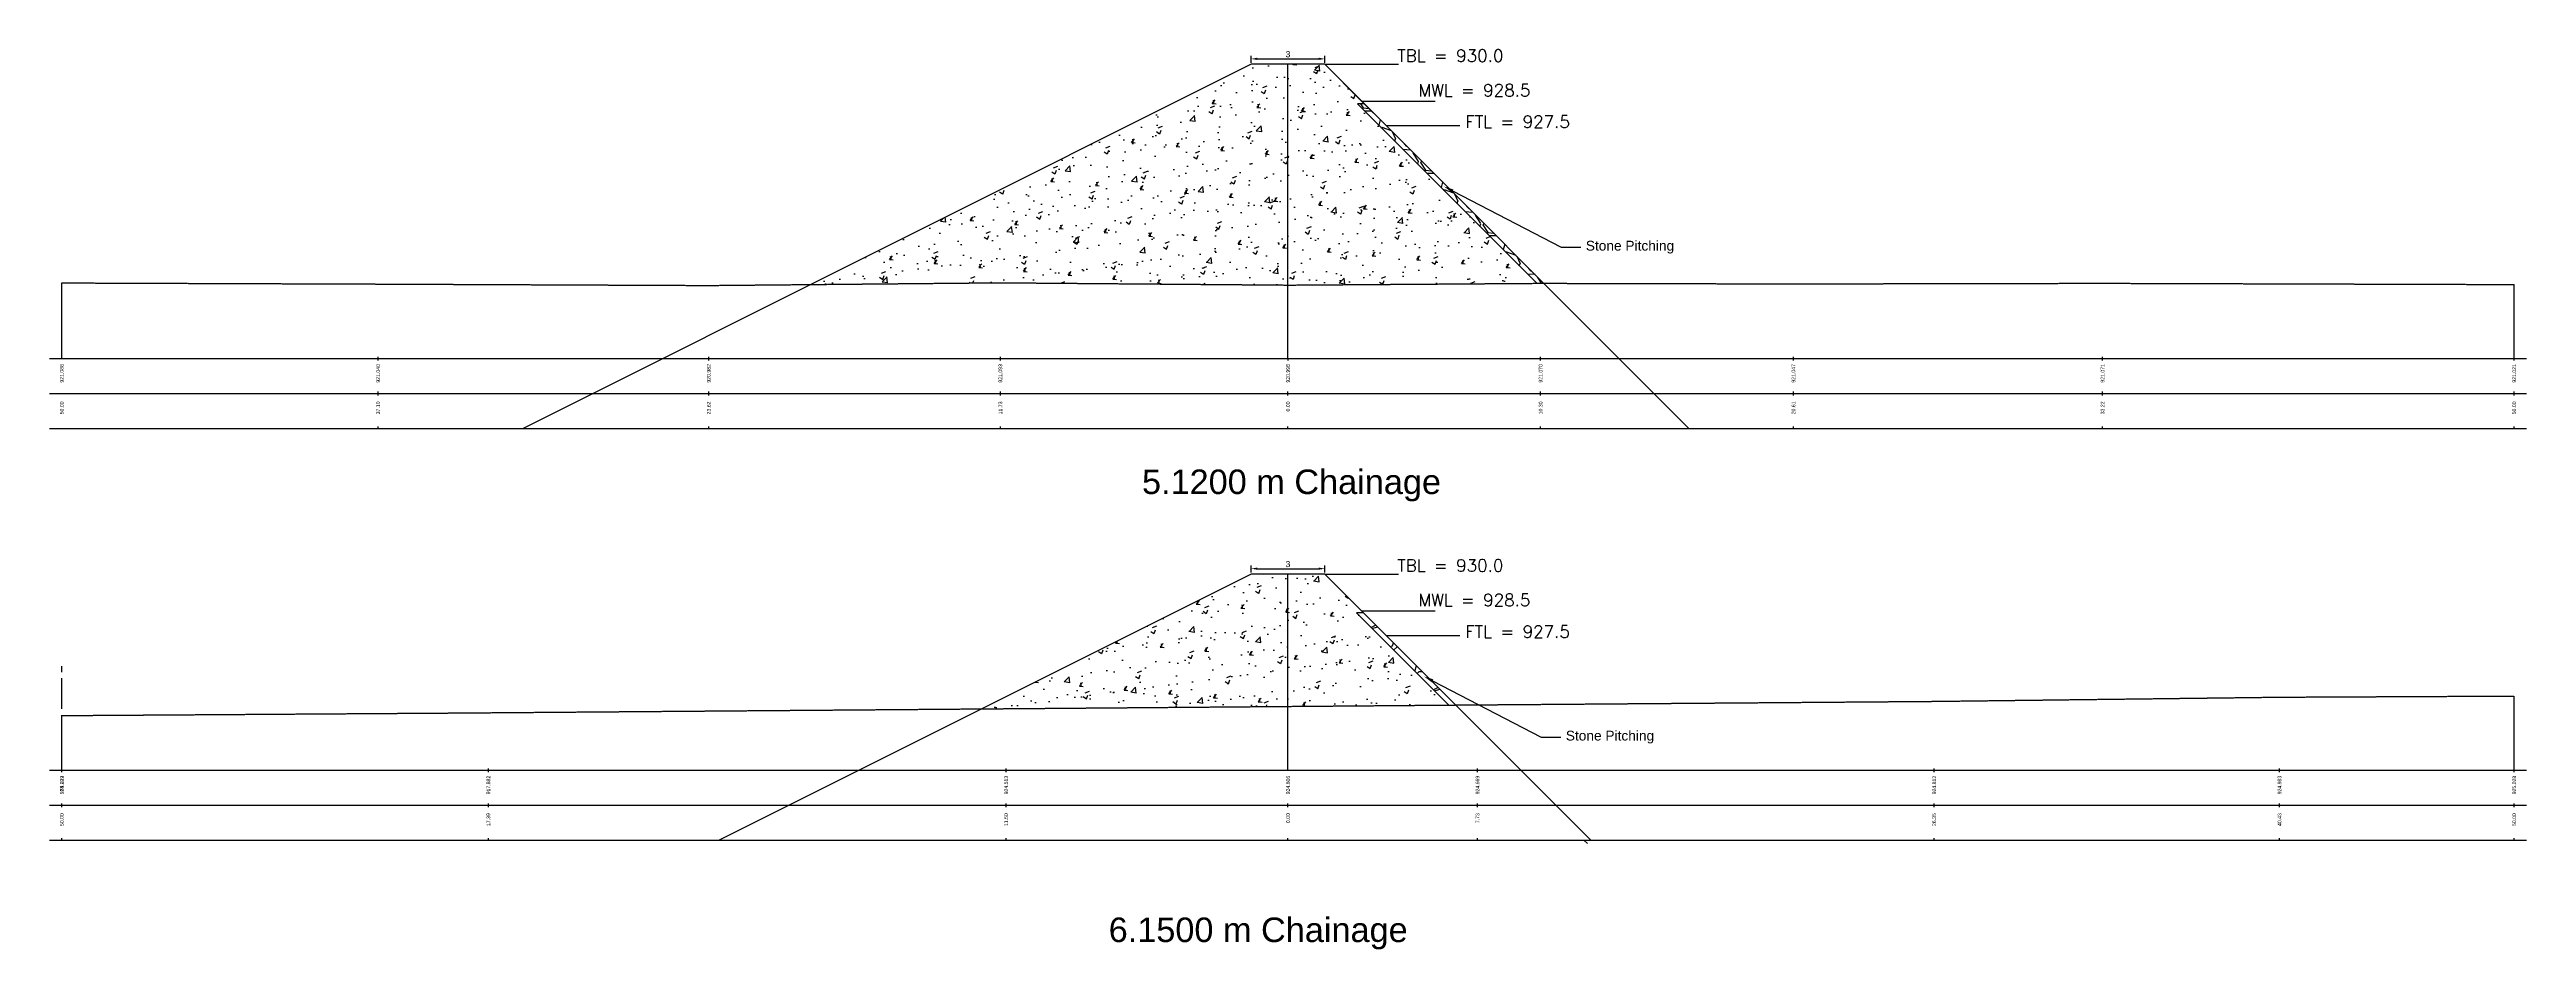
# Model space of a CAD drawing. Header units: millimetres. Extents: x 824502 to 1498685, y 1474633 to 1481826.
# Drawn here: x 1496889 to 1497899, y 1475130 to 1475497 of the extents above; entities that cross this region are included whole.
import ezdxf
from ezdxf import colors
from ezdxf.entities.mleader import LeaderData, LeaderLine
from ezdxf.enums import TextEntityAlignment as Align
from ezdxf.math import Vec2, Vec3

# ---------------------------------------------------------------- set-up
doc = ezdxf.new("R2010")
doc.units = ezdxf.units.MM
doc.linetypes.add('CENTER', pattern=[2, 1.25, -0.25, 0.25, -0.25])
doc.linetypes.add('HIDDEN', pattern=[0.375, 0.25, -0.125])
for name, color, linetype in [('CL', 6, 'CENTER'), ('CS_Drawing', 7, 'Continuous'), ('GL', 3, 'HIDDEN')]:
    doc.layers.add(name, color=color, linetype=linetype)
doc.styles.add('ROMANS', font='romans.shx')
doc.styles.get("Standard").update_dxf_attribs({"font": 'arial.ttf'})
doc.dimstyles.new('ISO-25', dxfattribs={"dimtxt": 2.5, "dimasz": 2.5, "dimexe": 1.25, "dimexo": 0.625, "dimtad": 1, "dimtxsty": 'Standard', "dimcen": 2.5, "dimadec": 0, "dimazin": 0, "dimtfac": 1, "dimtmove": 0, "dimatfit": 3, "dimfxl": 1, "dimarcsym": 0})

# ---------------------------------------------------------------- blocks, each defined once
blk = doc.blocks.new('*D8')
at = {"color": 0, "lineweight": -2, "transparency": 16777216}
for p, q in [((1497378.5, 1475491.8), (1497378.5, 1475494.7)), ((1497381, 1475493.4), (1497406, 1475493.4)), ((1497408.5, 1475491.8), (1497408.5, 1475494.7))]:
    blk.add_line(p, q, dxfattribs=at)
at = {"color": 0, "transparency": 16777216}
for points in [[(1497381, 1475493.9), (1497381, 1475493), (1497378.5, 1475493.4)], [(1497406, 1475493.9), (1497406, 1475493), (1497408.5, 1475493.4)]]:
    blk.add_solid(points, dxfattribs=at)
at = {"layer": 'Defpoints', "color": 0, "transparency": 16777216}
for p in [(1497378.5, 1475491.2), (1497408.5, 1475493.4), (1497408.5, 1475491.2)]:
    blk.add_point(p, dxfattribs=at)
at = {"color": 0, "transparency": 16777216, "insert": (1497393.5, 1475495.3), "char_height": 2.5, "attachment_point": 5}
blk.add_mtext('3', dxfattribs=at)
blk = doc.blocks.new('*D9')
at = {"color": 0, "lineweight": -2, "transparency": 16777216}
for p, q in [((1497378.5, 1475283.9), (1497378.5, 1475286.8)), ((1497381, 1475285.5), (1497406, 1475285.5)), ((1497408.5, 1475283.9), (1497408.5, 1475286.8))]:
    blk.add_line(p, q, dxfattribs=at)
at = {"color": 0, "transparency": 16777216}
for points in [[(1497381, 1475286), (1497381, 1475285.1), (1497378.5, 1475285.5)], [(1497406, 1475286), (1497406, 1475285.1), (1497408.5, 1475285.5)]]:
    blk.add_solid(points, dxfattribs=at)
at = {"layer": 'Defpoints', "color": 0, "transparency": 16777216}
for p in [(1497378.5, 1475283.3), (1497408.5, 1475285.5), (1497408.5, 1475283.3)]:
    blk.add_point(p, dxfattribs=at)
at = {"color": 0, "transparency": 16777216, "insert": (1497393.5, 1475287.4), "char_height": 2.5, "attachment_point": 5}
blk.add_mtext('3', dxfattribs=at)

msp = doc.modelspace()

# ---------------------------------------------------------------- hatches: boundary and pattern name
at = {"transparency": 33554687}
h = msp.add_hatch(dxfattribs=at)
h.set_pattern_fill('AR-CONC', color=0, scale=0.1)
h.paths.add_polyline_path([(1497393.517, 1475491.212), (1497378.517, 1475491.212), (1497198.974, 1475401.421), (1497276.223, 1475402.142), (1497393.517, 1475401.192)])
h.paths.add_polyline_path([(1497421.813, 1475475.088), (1497424.635, 1475475.095), (1497408.517, 1475491.212), (1497393.517, 1475491.212), (1497393.517, 1475401.192), (1497394.484, 1475401.192), (1497495, 1475401.901)])
h = msp.add_hatch(dxfattribs=at)
h.set_pattern_fill('GRAVEL', color=0)
h.paths.add_polyline_path([(1497461.9, 1475229.933), (1497424.262, 1475267.571), (1497421.438, 1475267.567), (1497459.094, 1475229.91)])
h.paths.add_polyline_path([(1497424.635, 1475475.095), (1497421.813, 1475475.088), (1497495, 1475401.901), (1497496.532, 1475401.912), (1497497.82, 1475401.909)])
h = msp.add_hatch(dxfattribs=at)
h.set_pattern_fill('AR-CONC', color=0, scale=0.1)
h.set_pattern_definition([(50, (0, 246.392), (18.2184669, -1.59390855), [1.905, -20.955]), (355, (0, 246.392), (-3.52434214, 19.10568452), [1.524, -16.76405842]), (100.4514447, (1.518, 246.259), (14.69412471, 17.51177519), [1.61900088, -17.80902446]), (46.1842, (0, 251.472), (27.1079041, -4.2042328), [2.8575, -31.4325]), (96.6355576, (2.26, 251.12), (23.7404134, 24.74261246), [2.4285023, -26.7135608]), (351.1841512, (0, 251.472), (23.7404134, 24.74261246), [2.2859967, -25.1459732]), (21, (2.54, 250.202), (15.16143913, -10.22651982), [1.905, -20.955]), (326, (2.54, 250.202), (6.18020283, 18.41879661), [1.524, -16.764]), (71.451445, (3.803, 249.35), (21.34164193, 8.19227689), [1.61900088, -17.80899376]), (37.5, (0, 246.3916), (0.308860325, 8.455503887), [0, -16.5608, 0, -17.018, 0, -16.8275]), (7.5, (0, 246.392), (6.68196625, 10.01805748), [0, -9.7028, 0, -16.1798, 0, -6.4135]), (327.5, (-5.664, 246.3916), (13.559059517, -0.5728744), [0, -6.35, 0, -19.812, 0, -26.289]), (317.5, (-8.204, 246.392), (14.81291814, 2.5426491), [0, -8.255, 0, -13.1572, 0, -18.669])])
h.paths.add_polyline_path([(1497393.517, 1475229.376), (1497393.517, 1475283.316), (1497378.517, 1475283.316), (1497268.646, 1475228.368), (1497278.567, 1475228.446)])
h.paths.add_polyline_path([(1497421.438, 1475267.567), (1497424.262, 1475267.571), (1497408.517, 1475283.316), (1497393.517, 1475283.316), (1497393.517, 1475229.376), (1497459.094, 1475229.91)])

# ---------------------------------------------------------------- linework, layer by layer
at = {"color": 0}
for p, q in [((1497378.517, 1475491.212), (1497081.581, 1475342.712)), ((1497408.517, 1475491.212), (1497378.517, 1475491.212)), ((1497393.517, 1475371.212), (1497393.517, 1475491.212)), ((1497408.517, 1475491.212), (1497557.017, 1475342.712)), ((1497408.529, 1475491.212), (1497438.529, 1475491.212)), ((1497408.529, 1475491.212), (1497423.52, 1475476.221)), ((1497424.635, 1475475.095), (1497421.813, 1475475.088)), ((1497421.813, 1475475.088), (1497495, 1475401.901)), ((1497423.52, 1475476.221), (1497453.52, 1475476.221)), ((1497423.52, 1475476.221), (1497433.529, 1475466.212)), ((1497433.529, 1475466.212), (1497463.529, 1475466.212)), ((1497393.517, 1475371.212), (1497393.517, 1475370.462)), ((1497378.517, 1475283.316), (1497161.564, 1475174.816)), ((1497408.517, 1475283.316), (1497378.517, 1475283.316)), ((1497393.517, 1475203.316), (1497393.517, 1475283.316)), ((1497408.517, 1475283.316), (1497517.017, 1475174.816)), ((1497408.517, 1475283.316), (1497438.517, 1475283.316)), ((1497408.517, 1475283.316), (1497423.508, 1475268.325)), ((1497424.262, 1475267.571), (1497421.438, 1475267.567)), ((1497421.438, 1475267.567), (1497459.094, 1475229.91)), ((1497423.508, 1475268.325), (1497453.508, 1475268.325)), ((1497423.508, 1475268.325), (1497433.517, 1475258.316)), ((1497433.517, 1475258.316), (1497463.517, 1475258.316)), ((1497514.189, 1475174.816), (1497515.603, 1475173.401))]:
    msp.add_line(p, q, dxfattribs=at)
at = {"layer": 'CL', "ltscale": 10}
msp.add_line((1496893.517, 1475208.316), (1496893.517, 1475248.316), dxfattribs=at)
at = {"layer": 'CS_Drawing'}
for p, q in [((1496893.517, 1475371.212), (1496893.517, 1475402.072)), ((1497893.517, 1475371.212), (1497893.517, 1475401.422)), ((1496888.517, 1475371.212), (1497898.517, 1475371.212)), ((1497022.484, 1475370.462), (1497022.484, 1475371.962)), ((1497157.316, 1475370.462), (1497157.316, 1475371.962)), ((1497276.223, 1475370.462), (1497276.223, 1475371.962)), ((1497496.532, 1475370.462), (1497496.532, 1475371.962)), ((1497599.613, 1475370.462), (1497599.613, 1475371.962)), ((1497725.676, 1475370.462), (1497725.676, 1475371.962)), ((1497893.517, 1475370.462), (1497893.517, 1475371.962)), ((1497022.484, 1475356.212), (1497022.484, 1475357.712)), ((1497157.316, 1475356.212), (1497157.316, 1475357.712)), ((1497276.223, 1475356.212), (1497276.223, 1475357.712)), ((1497393.517, 1475356.212), (1497393.517, 1475357.712)), ((1497496.532, 1475356.212), (1497496.532, 1475357.712)), ((1497599.613, 1475356.212), (1497599.613, 1475357.712)), ((1497725.676, 1475356.212), (1497725.676, 1475357.712)), ((1497893.517, 1475356.212), (1497893.517, 1475357.712)), ((1496888.517, 1475356.962), (1497898.517, 1475356.962)), ((1496888.517, 1475356.962), (1497898.517, 1475356.962)), ((1496888.517, 1475342.712), (1497898.517, 1475342.712)), ((1497022.484, 1475342.712), (1497022.484, 1475343.462)), ((1497157.316, 1475342.712), (1497157.316, 1475343.462)), ((1497276.223, 1475342.712), (1497276.223, 1475343.462)), ((1497393.517, 1475342.712), (1497393.517, 1475343.462)), ((1497496.532, 1475342.712), (1497496.532, 1475343.462)), ((1497599.613, 1475342.712), (1497599.613, 1475343.462)), ((1497725.676, 1475342.712), (1497725.676, 1475343.462)), ((1497893.517, 1475342.712), (1497893.517, 1475343.462)), ((1497893.517, 1475203.316), (1497893.517, 1475233.596)), ((1496893.517, 1475203.316), (1496893.517, 1475225.636)), ((1496888.517, 1475203.316), (1497898.517, 1475203.316)), ((1496893.517, 1475202.566), (1496893.517, 1475204.066)), ((1496893.517, 1475202.566), (1496893.517, 1475204.066)), ((1497067.449, 1475202.566), (1497067.449, 1475204.066)), ((1497278.567, 1475202.566), (1497278.567, 1475204.066)), ((1497470.79, 1475202.566), (1497470.79, 1475204.066)), ((1497657.015, 1475202.566), (1497657.015, 1475204.066)), ((1497797.814, 1475202.566), (1497797.814, 1475204.066)), ((1497893.517, 1475202.566), (1497893.517, 1475204.066)), ((1496888.517, 1475189.066), (1497898.517, 1475189.066)), ((1496888.517, 1475189.066), (1497898.517, 1475189.066)), ((1496893.517, 1475188.316), (1496893.517, 1475189.816)), ((1496893.517, 1475188.316), (1496893.517, 1475189.816)), ((1497067.449, 1475188.316), (1497067.449, 1475189.816)), ((1497278.567, 1475188.316), (1497278.567, 1475189.816)), ((1497393.517, 1475188.316), (1497393.517, 1475189.816)), ((1497393.517, 1475188.316), (1497393.517, 1475189.816)), ((1497470.79, 1475188.316), (1497470.79, 1475189.816)), ((1497657.015, 1475188.316), (1497657.015, 1475189.816)), ((1497797.814, 1475188.316), (1497797.814, 1475189.816)), ((1497893.517, 1475188.316), (1497893.517, 1475189.816)), ((1496888.517, 1475174.816), (1497898.517, 1475174.816)), ((1496893.517, 1475174.816), (1496893.517, 1475175.566)), ((1496893.517, 1475174.816), (1496893.517, 1475175.566)), ((1497067.449, 1475174.816), (1497067.449, 1475175.566)), ((1497278.567, 1475174.816), (1497278.567, 1475175.566)), ((1497393.517, 1475174.816), (1497393.517, 1475175.566)), ((1497393.517, 1475174.816), (1497393.517, 1475175.566)), ((1497470.79, 1475174.816), (1497470.79, 1475175.566)), ((1497657.015, 1475174.816), (1497657.015, 1475175.566)), ((1497797.814, 1475174.816), (1497797.814, 1475175.566)), ((1497893.517, 1475174.816), (1497893.517, 1475175.566))]:
    msp.add_line(p, q, dxfattribs=at)
at = {"layer": 'GL'}
for points in [[(1496893.517, 1475402.072), (1497022.484, 1475401.612), (1497157.316, 1475401.032), (1497276.223, 1475402.142), (1497393.517, 1475401.192), (1497394.484, 1475401.192), (1497496.532, 1475401.912), (1497599.613, 1475401.682), (1497725.676, 1475401.922), (1497893.517, 1475401.422)], [(1496893.517, 1475225.636), (1497051.796, 1475226.676), (1497278.567, 1475228.446), (1497393.517, 1475229.376), (1497470.79, 1475230.006), (1497657.015, 1475231.436), (1497797.814, 1475233.146), (1497893.517, 1475233.596)]]:
    msp.add_lwpolyline(points, dxfattribs=at)

# ---------------------------------------------------------------- texts
at = {"color": 1, "char_height": 5, "attachment_point": 1, "style": 'ROMANS'}
for insert in [(1497438.083, 1475497.231), (1497438.071, 1475289.334)]:
    msp.add_mtext_dynamic_manual_height_columns('TBL = 930.0', width=57.21501, gutter_width=1, heights=[0], dxfattribs=dict(at, insert=insert))
at = {"color": 2, "char_height": 5, "attachment_point": 1, "style": 'ROMANS'}
for insert in [(1497446.742, 1475483.125), (1497446.73, 1475275.228)]:
    msp.add_mtext_dynamic_manual_height_columns('MWL = 928.5', width=54.13471, gutter_width=1, heights=[0], dxfattribs=dict(at, insert=insert))
at = {"color": 4, "char_height": 5, "attachment_point": 1, "style": 'ROMANS'}
for insert in [(1497465.831, 1475470.274), (1497465.819, 1475262.378)]:
    msp.add_mtext_dynamic_manual_height_columns('FTL = 927.5', width=53.44561, gutter_width=1, heights=[0], dxfattribs=dict(at, insert=insert))
at = {"color": 0, "char_height": 10, "attachment_point": 1}
for s, width, insert in [('5.1200 m Chainage', 133.33437, (1497333.982, 1475325.958)), ('6.1500 m Chainage', 133.9606, (1497320.399, 1475143.257))]:
    msp.add_mtext_dynamic_manual_height_columns(s, width=width, gutter_width=1, heights=[0], dxfattribs=dict(at, insert=insert))
at = {"layer": 'CS_Drawing'}
for s, p in [('921.086', (1496893.517, 1475368.962)), ('921.040', (1497022.484, 1475368.962)), ('920.982', (1497157.316, 1475368.962)), ('921.093', (1497276.223, 1475368.962)), ('920.998', (1497393.517, 1475368.962)), ('921.070', (1497496.532, 1475368.962)), ('921.047', (1497599.613, 1475368.962)), ('921.071', (1497725.676, 1475368.962)), ('921.021', (1497893.517, 1475368.962)), ('50.00', (1496893.517, 1475353.712)), ('37.10', (1497022.484, 1475353.712)), ('23.62', (1497157.316, 1475353.712)), ('11.73', (1497276.223, 1475353.712)), ('0.00', (1497393.517, 1475353.712)), ('10.30', (1497496.532, 1475353.712)), ('20.61', (1497599.613, 1475353.712)), ('33.22', (1497725.676, 1475353.712)), ('50.00', (1497893.517, 1475353.712)), ('918.029', (1496893.517, 1475201.066)), ('924.232', (1496893.517, 1475201.066)), ('917.882', (1497067.449, 1475201.066)), ('924.513', (1497278.567, 1475201.066)), ('924.606', (1497393.517, 1475201.066)), ('924.669', (1497470.79, 1475201.066)), ('924.812', (1497657.015, 1475201.066)), ('924.983', (1497797.814, 1475201.066)), ('925.028', (1497893.517, 1475201.066)), ('0.00', (1496893.517, 1475185.816)), ('50.00', (1496893.517, 1475185.816)), ('17.39', (1497067.449, 1475185.816)), ('11.50', (1497278.567, 1475185.816)), ('0.00', (1497393.517, 1475185.816)), ('7.73', (1497470.79, 1475185.816)), ('26.35', (1497657.015, 1475185.816)), ('40.43', (1497797.814, 1475185.816)), ('50.00', (1497893.517, 1475185.816))]:
    msp.add_text(s, height=1.5, rotation=90, dxfattribs=at).set_placement(p, align=Align.MIDDLE_RIGHT)

# ---------------------------------------------------------------- dimensions: what is measured, and where the dimension line sits
at = {"color": 0}
for base, p1, p2, picture, middle in [((1497408.505, 1475493.434), (1497378.517, 1475491.212), (1497408.505, 1475491.212), '*D8', (1497393.511, 1475495.336)), ((1497408.505, 1475285.538), (1497378.517, 1475283.316), (1497408.505, 1475283.316), '*D9', (1497393.511, 1475287.44))]:
    dim = msp.add_linear_dim(base=base, p1=p1, p2=p2, text='3', dimstyle='ISO-25', dxfattribs=at)
    dim.commit()
    dim.dimension.update_dxf_attribs({"geometry": picture, "text_midpoint": middle})

# ---------------------------------------------------------------- leaders
ml = msp.add_multileader_mtext('Standard', dxfattribs=at)
ml.set_content('Stone Pitching ')
ml.set_leader_properties()
ml.build(insert=Vec2(0, 0))
ctx = ml.context
ctx.base_point, ctx.plane_origin = Vec3(1497512.948, 1475416.654), Vec3(1497457.087, 1475441.406)
notes = []
notes.append((ctx, [(0, (1, 1, 0), (1497504.948, 1475416.654), (1, 0), 8, [(0, [(1497457.087, 1475441.406)], 0, [])])]))
ctx.mtext.insert, ctx.mtext.flow_direction = Vec3(1497514.948, 1475419.242), 5
ml = msp.add_multileader_mtext('Standard', dxfattribs=at)
ml.set_content('Stone Pitching ')
ml.set_leader_properties()
ml.build(insert=Vec2(0, 0))
ctx = ml.context
ctx.base_point, ctx.plane_origin = Vec3(1497504.796, 1475216.862), Vec3(1497448.935, 1475241.614)
notes.append((ctx, [(0, (1, 1, 0), (1497496.796, 1475216.862), (1, 0), 8, [(0, [(1497448.935, 1475241.614)], 0, [])])]))
ctx.mtext.insert, ctx.mtext.flow_direction = Vec3(1497506.796, 1475219.45), 5
for ctx, leaders in notes:
    for number, flags, end, landing, length, lines in leaders:
        leader = LeaderData()
        leader.index, (leader.has_last_leader_line, leader.has_dogleg_vector, leader.attachment_direction) = number, flags
        leader.last_leader_point, leader.dogleg_vector, leader.dogleg_length = Vec3(end), Vec3(landing), length
        for number, points, colour, breaks in lines:
            line = LeaderLine()
            line.index, line.vertices, line.color, line.breaks = number, Vec3.list(points), colors.encode_raw_color(colour), breaks
            leader.lines.append(line)
        ctx.leaders.append(leader)

doc.saveas('drawing.dxf')
